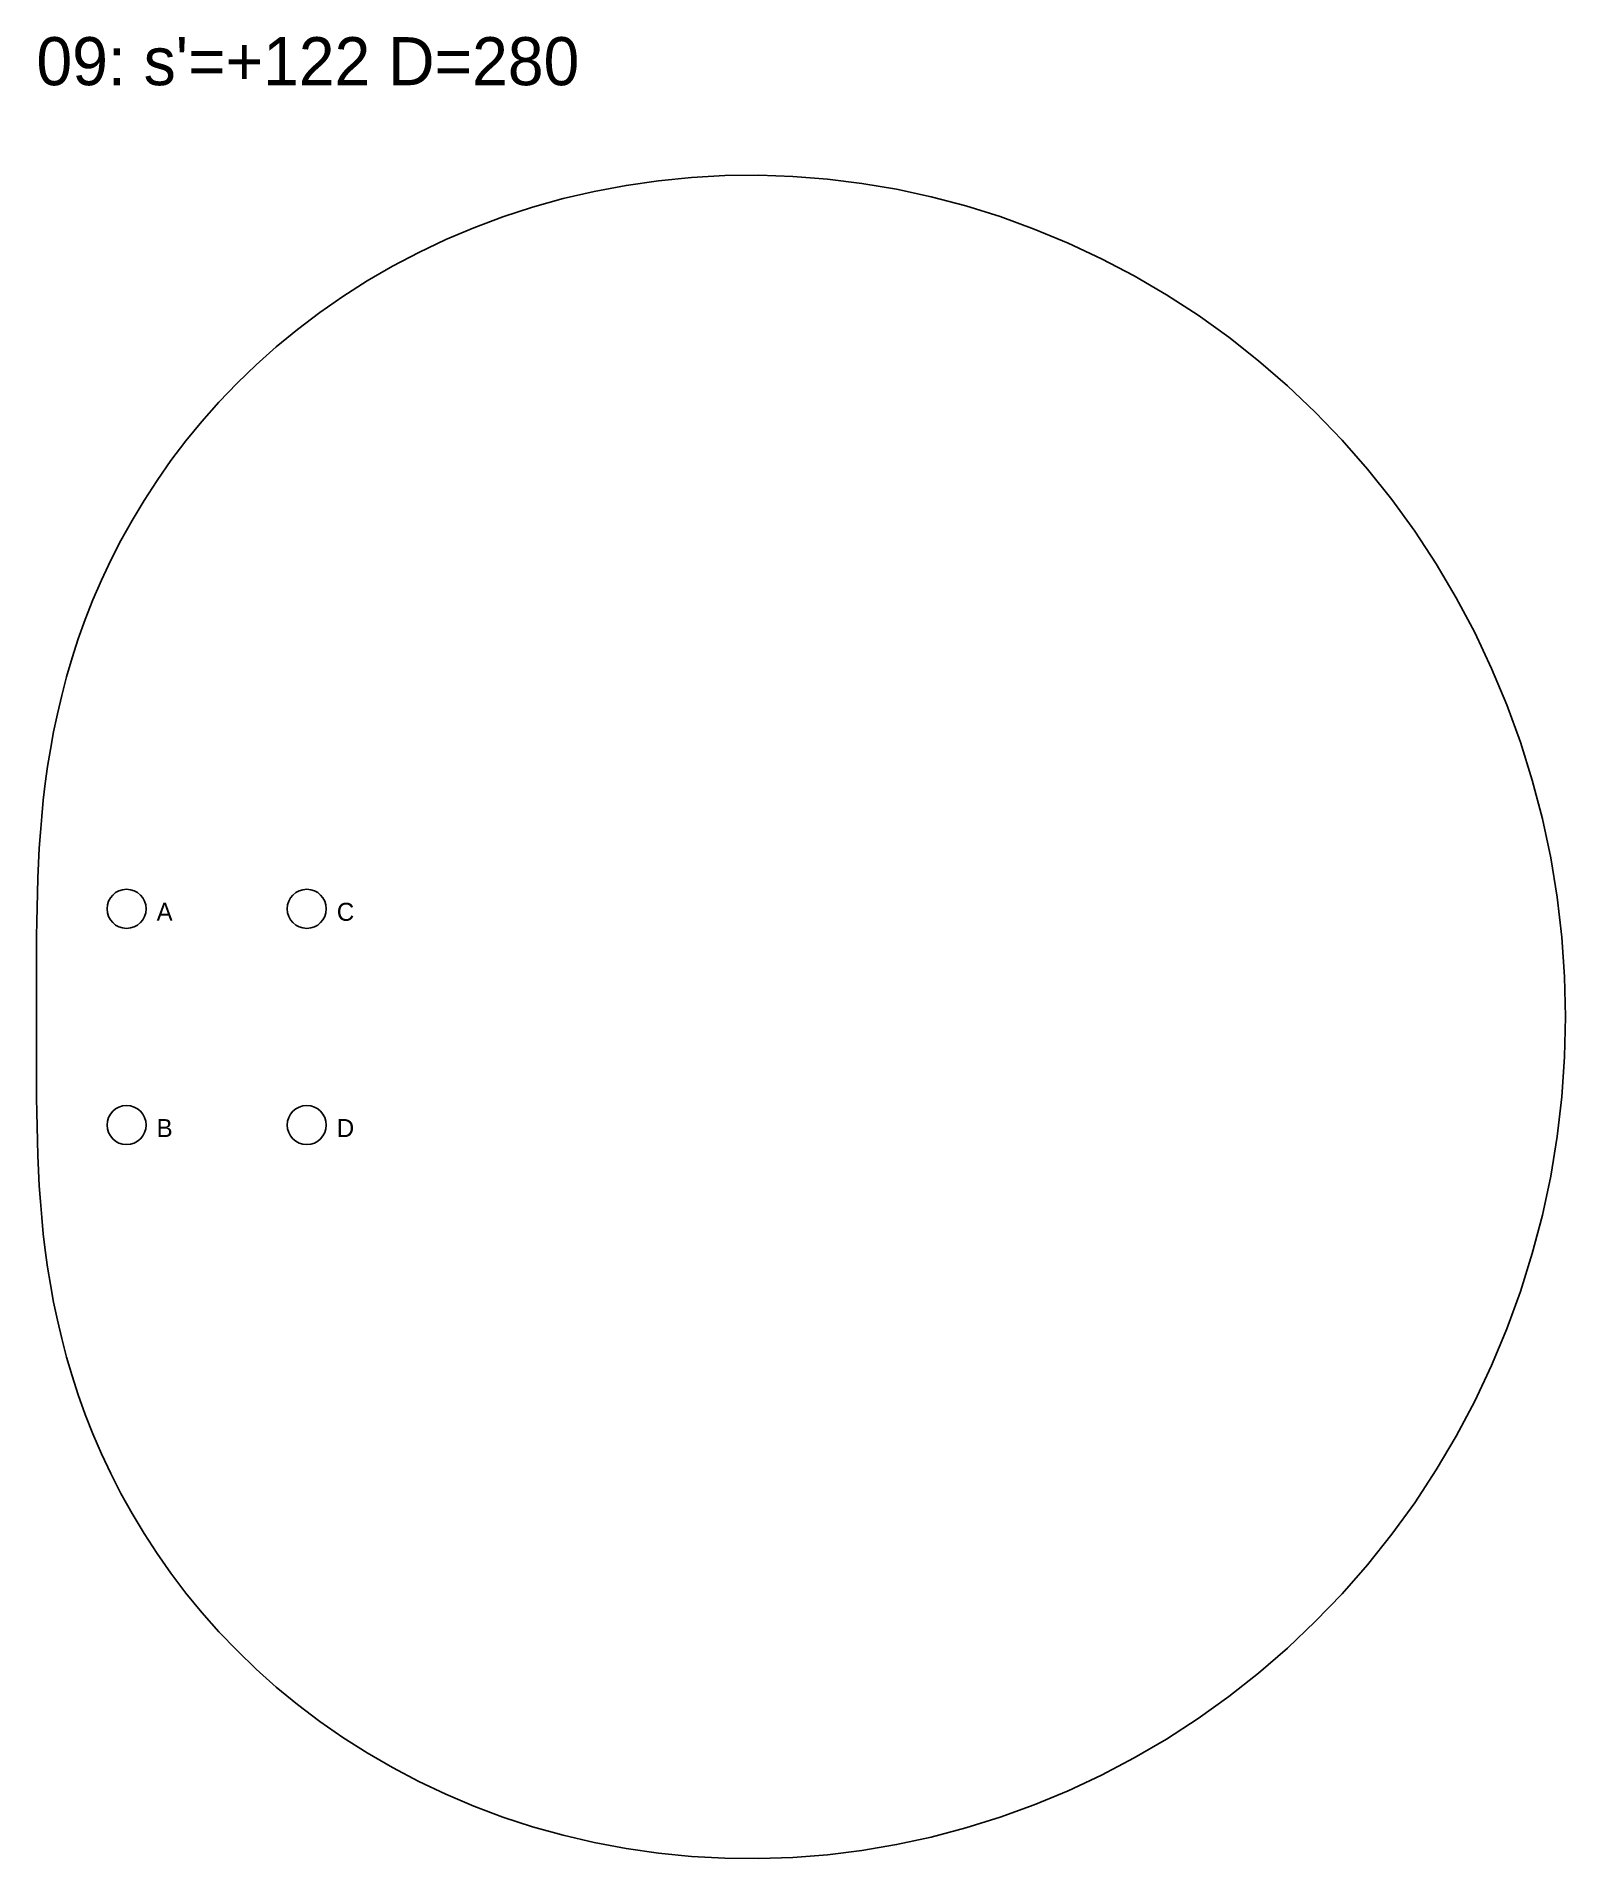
# Model space of a CAD drawing. Header units: millimetres. Extents: x 0 to 2007, y -5243 to 138.
# Drawn here: x 1680 to 1934.6, y -540.1 to -236.8 of the extents above; entities that cross this region are included whole.
import ezdxf

# ---------------------------------------------------------------- set-up
doc = ezdxf.new("R2010")
doc.units = ezdxf.units.MM
for name, color, linetype in [('DOWEL', 5, 'CONTINUOUS'), ('SLAB_09', 5, 'CONTINUOUS'), ('TEXT', 1, 'CONTINUOUS')]:
    doc.layers.add(name, color=color, linetype=linetype)

msp = doc.modelspace()

# ---------------------------------------------------------------- texts
at = {"layer": 'DOWEL'}
for s, p in [('A', (1700, -384)), ('C', (1730, -384)), ('B', (1700, -420)), ('D', (1730, -420))]:
    msp.add_text(s, height=3, dxfattribs=at).set_placement(p)
at = {"layer": 'TEXT'}
msp.add_text("09: s'=+122 D=280", height=8, dxfattribs=at).set_placement((1680, -244.885))

# ---------------------------------------------------------------- linework, layer by layer
at = {"layer": 'DOWEL'}
for centre in [(1695, -382), (1725, -382), (1695, -418), (1725, -418)]:
    msp.add_circle(centre, 3.25, dxfattribs=at)
at = {"layer": 'SLAB_09'}
msp.add_lwpolyline([(1934.558, -400), (1934.403, -393.338), (1933.939, -386.693), (1933.166, -380.08), (1932.087, -373.515), (1930.706, -367.015), (1929.026, -360.595), (1927.053, -354.27), (1924.793, -348.055), (1922.252, -341.965), (1919.438, -336.015), (1916.36, -330.217), (1913.026, -324.584), (1909.447, -319.13), (1905.634, -313.866), (1901.596, -308.804), (1897.347, -303.953), (1892.898, -299.324), (1888.263, -294.925), (1883.455, -290.765), (1878.486, -286.85), (1873.372, -283.188), (1868.127, -279.784), (1862.764, -276.643), (1857.3, -273.768), (1851.747, -271.162), (1846.122, -268.828), (1840.439, -266.767), (1834.713, -264.978), (1828.958, -263.462), (1823.189, -262.216), (1817.42, -261.239), (1811.665, -260.528), (1805.937, -260.078), (1800.25, -259.885), (1794.616, -259.943), (1789.048, -260.247), (1783.558, -260.789), (1778.156, -261.563), (1772.853, -262.56), (1767.66, -263.771), (1762.586, -265.189), (1757.639, -266.802), (1752.828, -268.602), (1748.159, -270.579), (1743.64, -272.721), (1739.275, -275.018), (1735.071, -277.459), (1731.031, -280.034), (1727.158, -282.73), (1723.457, -285.537), (1719.928, -288.444), (1716.573, -291.44), (1713.392, -294.513), (1710.385, -297.654), (1707.552, -300.85), (1704.891, -304.093), (1702.399, -307.371), (1700.074, -310.677), (1697.912, -313.999), (1695.91, -317.33), (1694.063, -320.661), (1692.366, -323.984), (1690.814, -327.291), (1689.401, -330.577), (1688.12, -333.835), (1686.967, -337.059), (1685.933, -340.243), (1685.013, -343.385), (1684.199, -346.479), (1683.483, -349.523), (1682.86, -352.514), (1682.321, -355.45), (1681.86, -358.329), (1681.469, -361.152), (1681.142, -363.917), (1680.872, -366.626), (1680.652, -369.279), (1680.476, -371.878), (1680.337, -374.424), (1680.231, -376.921), (1680.152, -379.372), (1680.096, -381.779), (1680.056, -384.147), (1680.03, -386.479), (1680.015, -388.781), (1680.006, -391.057), (1680.002, -393.311), (1680, -395.55), (1680, -397.778), (1680, -400), (1680, -402.222), (1680, -404.45), (1680.002, -406.689), (1680.006, -408.943), (1680.015, -411.219), (1680.03, -413.521), (1680.056, -415.853), (1680.096, -418.221), (1680.152, -420.628), (1680.231, -423.079), (1680.337, -425.576), (1680.476, -428.122), (1680.652, -430.721), (1680.872, -433.374), (1681.142, -436.083), (1681.469, -438.848), (1681.86, -441.671), (1682.321, -444.55), (1682.86, -447.486), (1683.483, -450.477), (1684.199, -453.521), (1685.013, -456.615), (1685.933, -459.757), (1686.967, -462.941), (1688.12, -466.165), (1689.401, -469.423), (1690.814, -472.709), (1692.366, -476.016), (1694.063, -479.339), (1695.91, -482.67), (1697.912, -486.001), (1700.074, -489.323), (1702.399, -492.629), (1704.891, -495.907), (1707.552, -499.15), (1710.385, -502.346), (1713.392, -505.487), (1716.573, -508.56), (1719.928, -511.556), (1723.457, -514.463), (1727.158, -517.27), (1731.031, -519.966), (1735.071, -522.541), (1739.275, -524.982), (1743.64, -527.279), (1748.159, -529.421), (1752.828, -531.398), (1757.639, -533.198), (1762.586, -534.811), (1767.66, -536.229), (1772.853, -537.44), (1778.156, -538.437), (1783.558, -539.211), (1789.048, -539.753), (1794.616, -540.057), (1800.25, -540.115), (1805.937, -539.922), (1811.665, -539.472), (1817.42, -538.761), (1823.189, -537.784), (1828.958, -536.538), (1834.713, -535.022), (1840.439, -533.233), (1846.122, -531.172), (1851.747, -528.838), (1857.3, -526.232), (1862.764, -523.357), (1868.127, -520.216), (1873.372, -516.812), (1878.486, -513.15), (1883.455, -509.235), (1888.263, -505.075), (1892.898, -500.676), (1897.347, -496.047), (1901.596, -491.196), (1905.634, -486.134), (1909.447, -480.87), (1913.026, -475.416), (1916.36, -469.783), (1919.438, -463.985), (1922.252, -458.035), (1924.793, -451.945), (1927.053, -445.73), (1929.026, -439.405), (1930.706, -432.985), (1932.087, -426.485), (1933.166, -419.92), (1933.939, -413.307), (1934.403, -406.662)], close=True, dxfattribs=at)

msp.set_redraw_order([(e.dxf.handle, doc.entitydb.next_handle()) for e in msp.query("TEXT MTEXT ATTDEF DIMENSION ARC_DIMENSION")])  # texts and dimensions are drawn at this point

doc.saveas('drawing.dxf')
